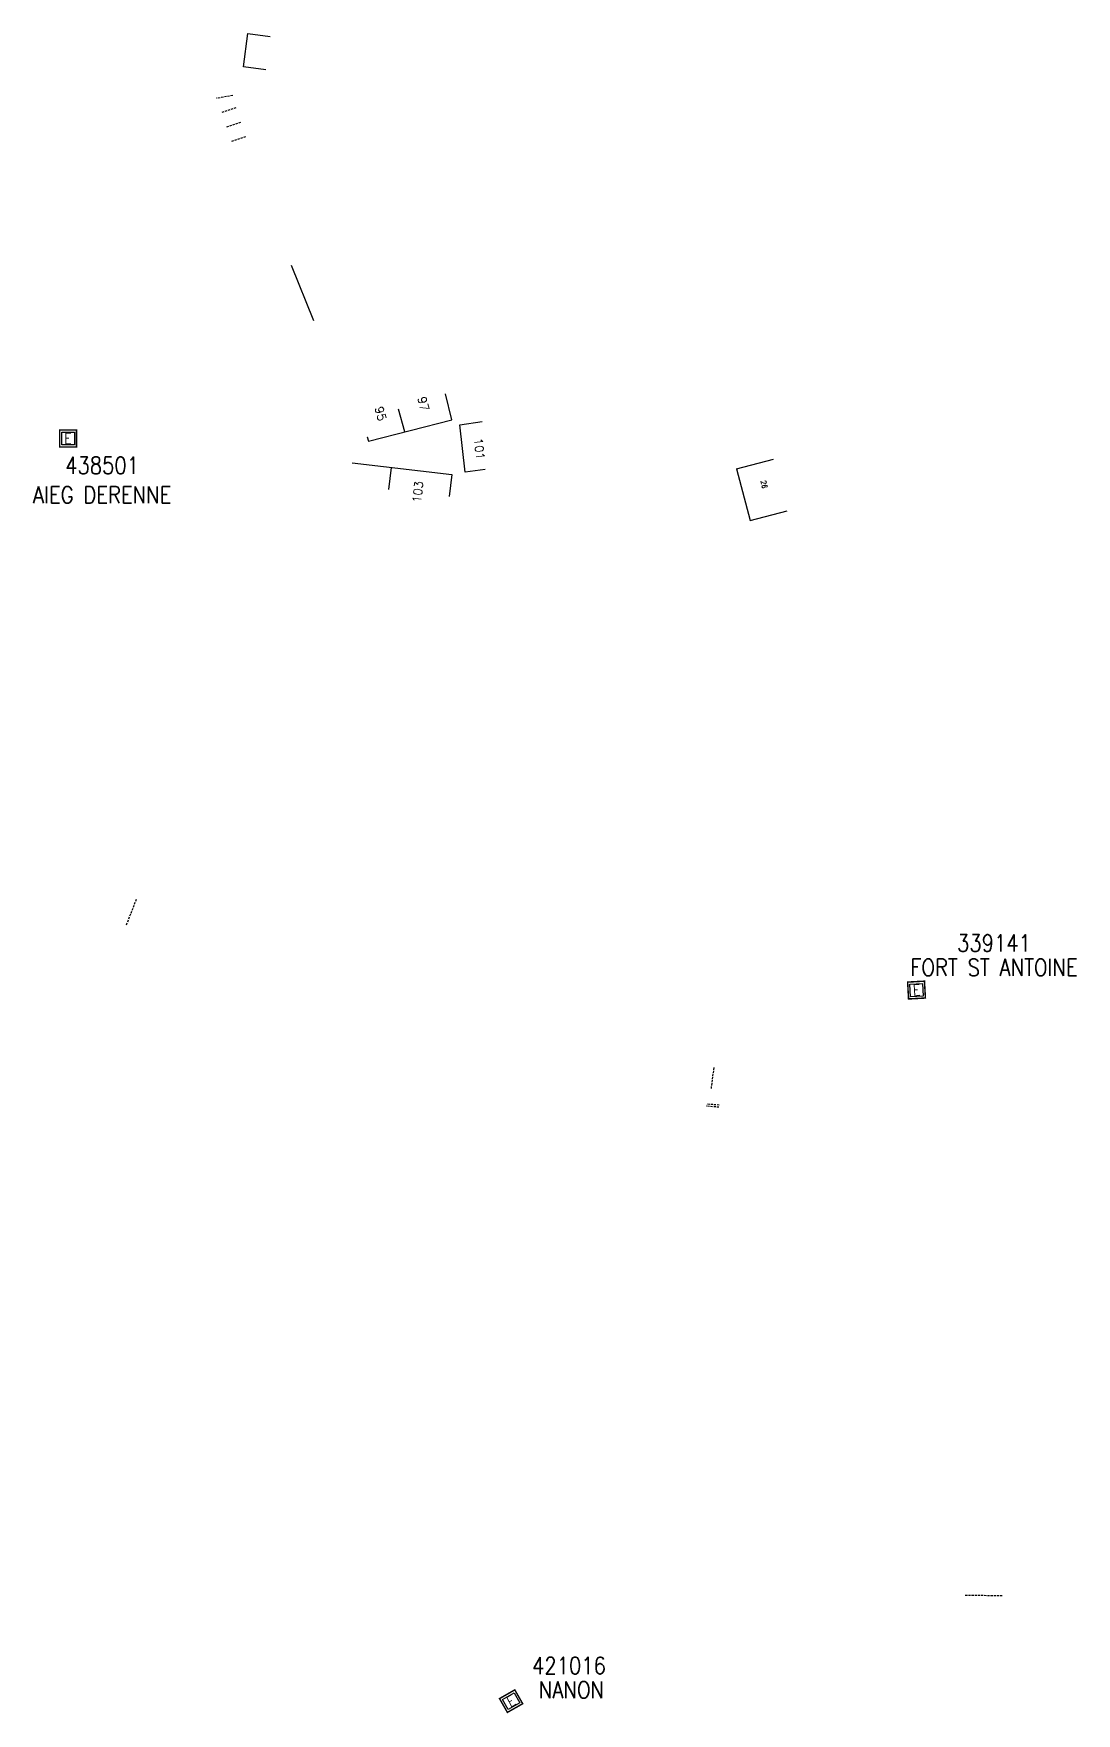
# Model space of a CAD drawing. Header units: millimetres. Extents: x 185001 to 185969, y 128993 to 129990.
# Drawn here: x 185001.1 to 185248.3, y 129356.1 to 129754.3 of the extents above; entities that cross this region are included whole.
import ezdxf
from ezdxf.enums import TextEntityAlignment as Align

# ---------------------------------------------------------------- set-up
doc = ezdxf.new("R2010")
doc.units = ezdxf.units.MM
doc.linetypes.add('DASHED', pattern=[0.75, 0.5, -0.25])
for name, color, linetype in [('M_200', 7, 'CONTINUOUS'), ('w0001', 6, 'DASHED'), ('w0100', 7, 'CONTINUOUS'), ('W0984', 7, 'CONTINUOUS'), ('w0991', 7, 'CONTINUOUS')]:
    doc.layers.add(name, color=color, linetype=linetype)
doc.styles.add('M_ROMANS', font='ROMANS.shx', dxfattribs={"width": 0.75})
doc.styles.get("Standard").update_dxf_attribs({"font": 'romans.shx', "width": 0.85})

msp = doc.modelspace()

# ---------------------------------------------------------------- texts
at = {"layer": 'W0984', "color": 252}
for s, rotation, p in [('97', 285.3631, (185093.5, 129666.51)), ('95', 285.3631, (185083.37, 129664.17)), ('101', 276.5484, (185106.76, 129655.83)), ('103', 83.3786, (185092.19, 129645.64))]:
    msp.add_text(s, height=2, rotation=rotation, dxfattribs=at).set_placement(p, align=Align.MIDDLE)
at = {"layer": 'w0991', "color": 252, "insert": (185174.7, 129648.47), "char_height": 1.25, "width": 4.5221, "attachment_point": 1, "rotation": 280.6089}
msp.add_mtext('26', dxfattribs=at)

# ---------------------------------------------------------------- blocks, each defined once
blk = doc.blocks.new('M_200_59')
at = {"layer": 'M_200', "color": 0, "linetype": 'Continuous', "const_width": 0.35, "flags": 128}
blk.add_lwpolyline([(4, 4), (4, 0), (0, 0), (0, 4)], close=True, dxfattribs=at)
at = {"layer": 'M_200', "color": 0, "linetype": 'Continuous'}
blk.add_lwpolyline([(0.5, 3.5), (3.5, 3.5), (3.5, 0.5), (0.5, 0.5)], close=True, dxfattribs=at)
at = {"layer": 'M_200', "insert": (2, 2), "char_height": 2.5, "width": 4, "attachment_point": 5}
blk.add_mtext('E', dxfattribs=at)
at = {"layer": 'M_200', "color": 0, "linetype": 'Continuous', "width": 0.85}
for tag, p in [('NUM', (2, 17.06)), ('NOM', (2, 10.65))]:
    blk.add_attdef(tag, text='', height=4, dxfattribs=at).set_placement(p, align=Align.MIDDLE)
at = {"layer": 'M_200', "color": 0, "linetype": 'Continuous', "style": 'M_ROMANS', "width": 0.75, "flags": 3}
for tag, p in [('DEF_LEG', (1.87, -2.99)), ('DEF_COUP', (1.87, -5.49)), ('DEF_TYPE', (1.87, -7.99))]:
    blk.add_attdef(tag, text='', height=1.2, dxfattribs=at).set_placement(p, align=Align.MIDDLE)
blk = doc.blocks.new('*U1')
at = {"layer": 'M_200', "color": 0, "linetype": 'Continuous', "const_width": 0.35, "flags": 128}
blk.add_lwpolyline([(4.17, 3.77), (4.17, 0), (0, 0), (0, 3.77)], close=True, dxfattribs=at)
at = {"layer": 'M_200', "color": 0, "linetype": 'Continuous'}
blk.add_lwpolyline([(0.5, 3.27), (3.67, 3.27), (3.67, 0.5), (0.5, 0.5)], close=True, dxfattribs=at)
at = {"layer": 'M_200', "insert": (2.09, 1.88), "char_height": 2.5, "width": 4.1742, "attachment_point": 5}
blk.add_mtext('E', dxfattribs=at)
at = {"layer": 'M_200', "color": 0, "linetype": 'Continuous', "width": 0.85}
for tag, p in [('NUM', (2, 17.06)), ('NOM', (2, 10.65))]:
    blk.add_attdef(tag, text='', height=4, dxfattribs=at).set_placement(p, align=Align.MIDDLE)
at = {"layer": 'M_200', "color": 0, "linetype": 'Continuous', "style": 'M_ROMANS', "width": 0.75, "flags": 3}
for tag, p in [('DEF_LEG', (1.87, -2.99)), ('DEF_COUP', (1.87, -5.49)), ('DEF_TYPE', (1.87, -7.99))]:
    blk.add_attdef(tag, text='', height=1.2, dxfattribs=at).set_placement(p, align=Align.MIDDLE)

# ---------------------------------------------------------------- linework, layer by layer
at = {"layer": 'w0001', "color": 252, "flags": 128}
for points in [[(185048.31, 129739.59), (185044.47, 129738.92)], [(185049.01, 129736.64), (185045.62, 129735.5)], [(185050.16, 129733.21), (185046.76, 129732.07)], [(185051.31, 129729.78), (185047.91, 129728.65)], [(185023.15, 129543.02), (185025.51, 129549.12)], [(185162.31, 129509.18), (185161.67, 129504.22)], [(185163.59, 129500.28), (185160.59, 129500.52)], [(185163.55, 129499.78), (185160.55, 129500.02)], [(185230.68, 129383.98), (185221.82, 129384.05)]]:
    msp.add_lwpolyline(points, dxfattribs=at)
at = {"layer": 'w0100', "color": 252}
msp.add_lwpolyline([(185056.17, 129745.69), (185050.84, 129746.39), (185051.87, 129754.26), (185057.2, 129753.56)], dxfattribs=at)
at = {"layer": 'w0100', "color": 252, "flags": 128}
for points in [[(185067.52, 129686.15), (185062.21, 129699.3)], [(185080.16, 129658.7), (185080.16, 129658.7), (185080.46, 129657.67), (185100.22, 129662.71), (185098.73, 129668.88)], [(185089.1, 129659.87), (185087.63, 129665.21)], [(185108.17, 129650.92), (185103.4, 129650.27), (185102.11, 129661.56), (185107.42, 129662.28)], [(185076.6, 129652.49), (185100.22, 129649.75), (185099.61, 129644.51)], [(185167.72, 129651.06), (185176.48, 129653.39)], [(185085.32, 129646.17), (185085.93, 129651.4)], [(185167.72, 129651.06), (185170.98, 129638.82)], [(185170.98, 129638.82), (185179.74, 129641.15)]]:
    msp.add_lwpolyline(points, dxfattribs=at)

# ---------------------------------------------------------------- block references
at = {"layer": 'M_200'}
ref = msp.add_blockref('M_200_59', (185007.28, 129656.29), dxfattribs=at)
ref.add_attrib('NUM', 'AIEG DERENNE', dxfattribs={"color": 0, "linetype": 'Continuous', "height": 4, "width": 0.85}).set_placement((185017.37, 129644.93), align=Align.MIDDLE)
ref.add_attrib('NOM', '438501', dxfattribs={"color": 0, "linetype": 'Continuous', "height": 4, "width": 0.85}).set_placement((185017.36, 129651.92), align=Align.MIDDLE)
ref = msp.add_blockref('M_200_59', (185208.48, 129525.45), dxfattribs=dict(at, rotation=3.129558412073235))
ref.add_attrib('NUM', '339141', dxfattribs={"color": 0, "linetype": 'Continuous', "height": 4, "width": 0.85}).set_placement((185228.73, 129538.69), align=Align.MIDDLE)
ref.add_attrib('NOM', 'FORT ST ANTOINE', dxfattribs={"color": 0, "linetype": 'Continuous', "height": 4, "width": 0.85}).set_placement((185228.73, 129532.93), align=Align.MIDDLE)
ref = msp.add_blockref('*U1', (185113.41, 129356.34), dxfattribs=dict(at, rotation=29.71057021949498))
ref.add_attrib('NUM', '421016', dxfattribs={"color": 0, "linetype": 'Continuous', "height": 4, "width": 0.85}).set_placement((185128, 129367.44), align=Align.MIDDLE)
ref.add_attrib('NOM', 'NANON', dxfattribs={"color": 0, "linetype": 'Continuous', "height": 4, "width": 0.85}).set_placement((185128.59, 129361.69), align=Align.MIDDLE)

msp.set_redraw_order([(e.dxf.handle, doc.entitydb.next_handle()) for e in msp.query("TEXT MTEXT ATTDEF DIMENSION ARC_DIMENSION")])  # texts and dimensions are drawn at this point

doc.saveas('drawing.dxf')
